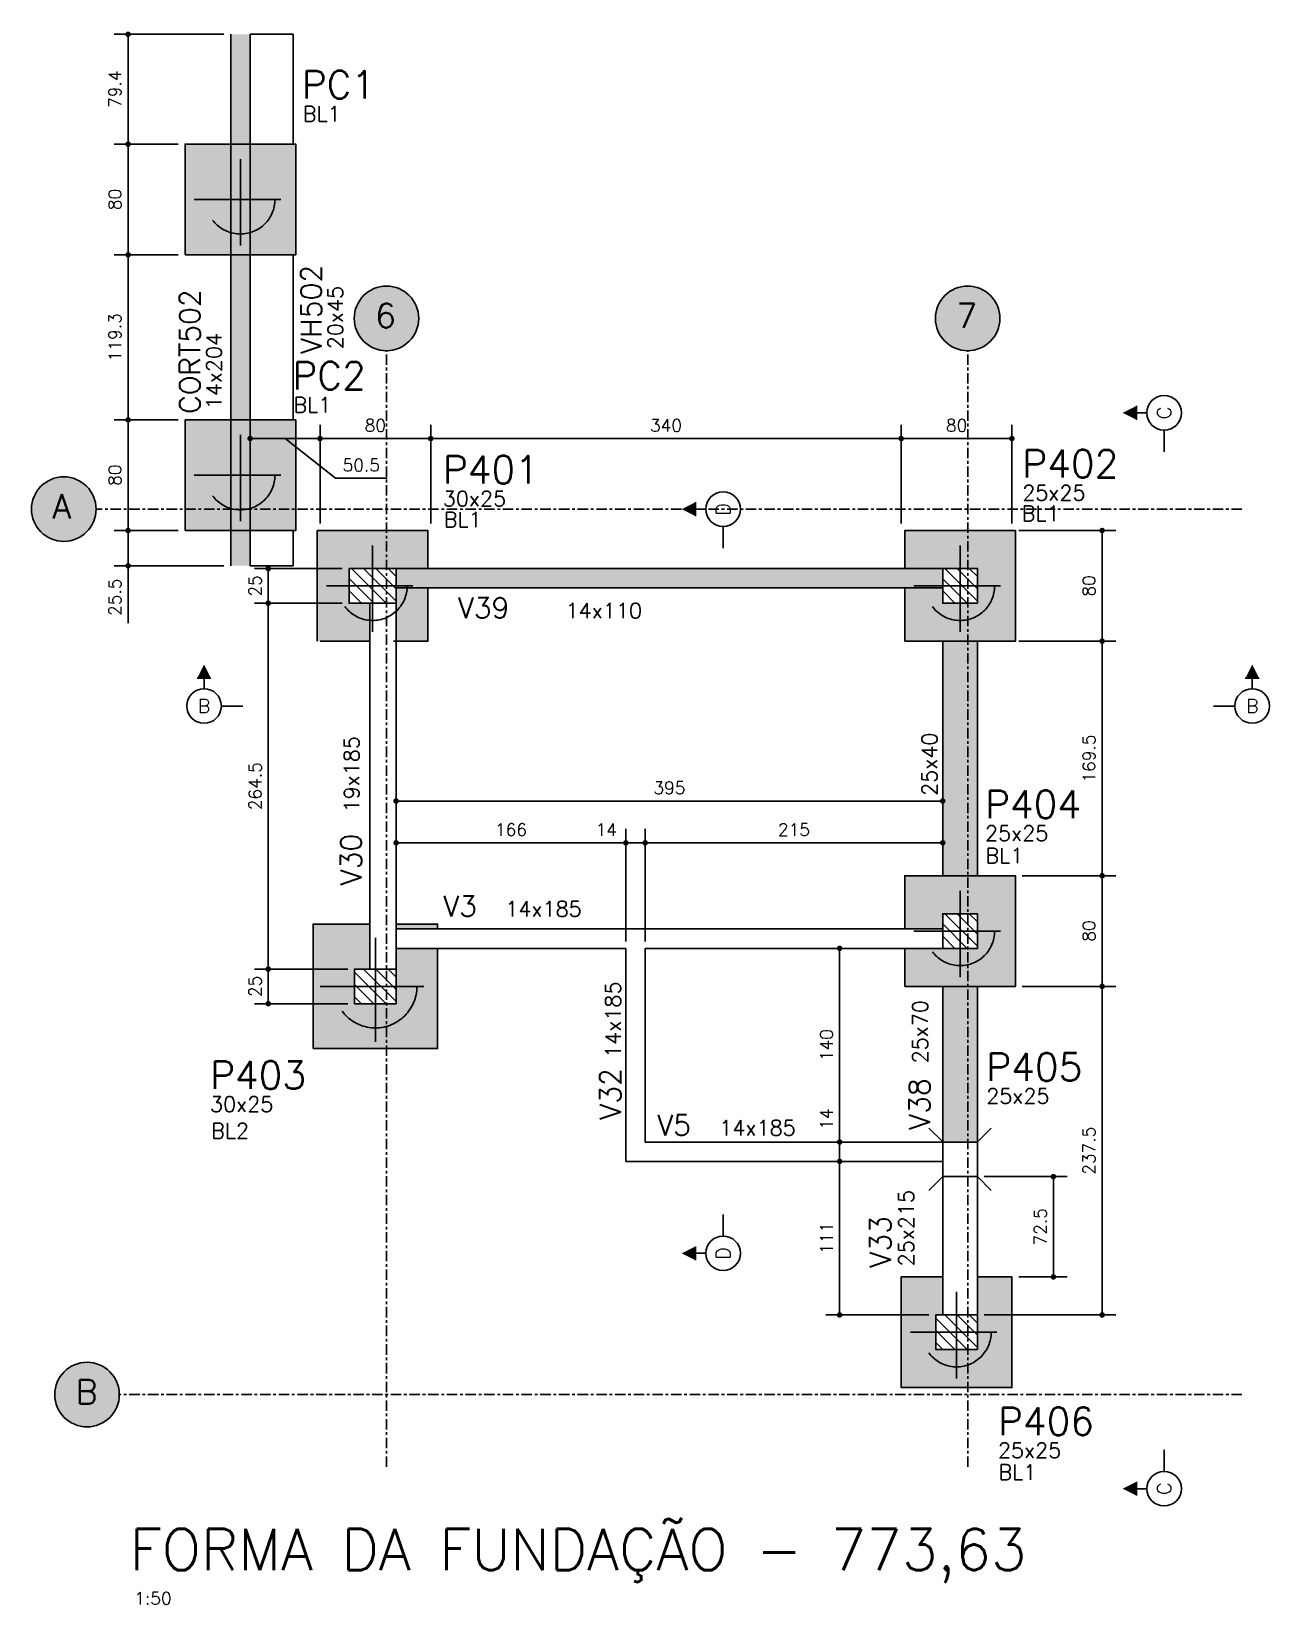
# Model space of a CAD drawing. Extents: x -39962 to 11287, y 23324 to 41277.
# Drawn here: x 10392 to 11287, y 24288 to 25425 of the extents above; entities that cross this region are included whole.
import ezdxf
from ezdxf.enums import TextEntityAlignment as Align

# ---------------------------------------------------------------- set-up
doc = ezdxf.new("R2010")
doc.units = 0
doc.header["$LTSCALE"] = 25
doc.header["$MEASUREMENT"] = 0
doc.linetypes.add('AXES', pattern=[0.54, 0.3, -0.08, 0.08, -0.08])
doc.linetypes.add('ESTILO_TQS_0002', pattern=[0.4, 0.1, -0.3])
doc.layers.get('0').update_dxf_attribs({"linetype": 'CONTINUOUS'})
doc.layers.get('Defpoints').update_dxf_attribs({"linetype": 'CONTINUOUS'})
for name, color, linetype in [('228', 2, 'CONTINUOUS'), ('BLOCO', 3, 'CONTINUOUS'), ('COTA', 1, 'CONTINUOUS'), ('EIXOS', 1, 'AXES'), ('ESTACA', 1, 'ESTILO_TQS_0002'), ('H2', 252, 'CONTINUOUS'), ('H3', 253, 'CONTINUOUS'), ('H4', 254, 'CONTINUOUS'), ('H5', 1, 'CONTINUOUS'), ('IND-EIXOS', 2, 'CONTINUOUS'), ('Linha_media', 4, 'CONTINUOUS'), ('ORELHA', 1, 'CONTINUOUS'), ('P-D', 2, 'CONTINUOUS'), ('P-N', 5, 'CONTINUOUS'), ('PENA_3', 3, 'CONTINUOUS'), ('PENA_5', 5, 'CONTINUOUS'), ('PIL-N', 4, 'CONTINUOUS'), ('T1', 2, 'CONTINUOUS'), ('T4', 6, 'CONTINUOUS'), ('TEXT-EIXOS', 3, 'CONTINUOUS'), ('VIG-D', 2, 'CONTINUOUS'), ('VIG-N', 4, 'CONTINUOUS'), ('VIGA', 3, 'CONTINUOUS')]:
    doc.layers.add(name, color=color, linetype=linetype)
doc.styles.add('COTA', font='romans.shx')
doc.styles.add('ROMANS', font='ROMANS')
doc.styles.get("Standard").update_dxf_attribs({"font": 'ROMANS.SHX'})
doc.styles.add('Texto1', font='romans.shx', dxfattribs={"height": 9})
doc.styles.add('Texto4', font='romans.shx', dxfattribs={"height": 30})
doc.dimstyles.new('forma', dxfattribs={"dimscale": 5, "dimtxt": 1.8, "dimasz": 0.8, "dimexe": 2, "dimexo": 1, "dimgap": 1, "dimtad": 1, "dimdec": 1, "dimzin": 9, "dimdsep": 46, "dimtxsty": 'COTA', "dimblk1": 'DOT', "dimblk2": 'DOT', "dimsah": 1, "dimcen": 0, "dimdle": 1, "dimclrd": 256, "dimclre": 256, "dimclrt": 2, "dimadec": 0, "dimazin": 0, "dimtfac": 1, "dimtdec": 0, "dimtmove": 0, "dimatfit": 3, "dimfxl": 1, "dimtolj": 1, "dimtzin": 0, "dimarcsym": 0})

msp = doc.modelspace()

# ---------------------------------------------------------------- texts
at = {"layer": 'P-D', "linetype": 'Continuous'}
for s, p in [('BL1', (10588.13, 25359.76)), ('BL1', (10581.33, 25149.42)), ('25x25', (11107.96, 25085.88)), ('30x25', (10689.26, 25081.61)), ('BL1', (10689.91, 25066.49)), ('BL1', (11107.63, 25070.97)), ('25x25', (11081.07, 24839.78)), ('BL1', (11081.39, 24823.6)), ('30x25', (10521.03, 24643.93)), ('25x25', (11081.94, 24649.84)), ('BL2', (10521.89, 24624.71)), ('25x25', (11090.41, 24393.77)), ('BL1', (11090.73, 24377.96))]:
    msp.add_text(s, height=11, dxfattribs=at).set_placement(p)
at = {"layer": 'PIL-N', "linetype": 'Continuous'}
for s, p in [('PC1', (10587.27, 25376.44)), ('PC2', (10580.47, 25166.11)), ('P401', (10689.26, 25098.11)), ('P402', (11107.96, 25102.38)), ('P404', (11081.07, 24856.28)), ('P405', (11081.94, 24666.34)), ('P403', (10521.03, 24660.43)), ('P406', (11090.41, 24410.27))]:
    msp.add_text(s, height=20, dxfattribs=at).set_placement(p)
at = {"layer": 'T1', "style": 'Texto1'}
msp.add_text('1:50', height=9, dxfattribs=at).set_placement((10466.27, 24287.79))
at = {"layer": 'T4', "style": 'Texto4'}
msp.add_text('FORMA DA FUNDAÇÃO - 773,63', height=30, dxfattribs=at).set_placement((10463.04, 24312.58))
at = {"layer": 'TEXT-EIXOS'}
for s, p in [('6', (10640.35, 25210.68)), ('7', (11060.35, 25210.68)), ('A', (10407.17, 25072.83)), ('B', (10423.99, 24432.8))]:
    msp.add_text(s, height=17.5, dxfattribs=at).set_placement(p)
at = {"layer": 'VIG-D', "linetype": 'Continuous'}
for s, p in [('20x45', (10617.05, 25195.16)), ('14x204', (10529.36, 25151.73)), ('19x185', (10628.87, 24860.32)), ('25x40', (11046.43, 24872.33)), ('14x185', (10817.77, 24682.94)), ('25x70', (11039.67, 24678.94)), ('25x215', (11029.61, 24532.26))]:
    msp.add_text(s, height=11, rotation=90, dxfattribs=at).set_placement(p)
for s, p in [('14x110', (10777.99, 25000.69)), ('14x185', (10734.47, 24785.13)), ('14x185', (10889.11, 24626.84))]:
    msp.add_text(s, height=11, dxfattribs=at).set_placement(p)
at = {"layer": 'VIG-N', "linetype": 'Continuous'}
for s, p in [('VH502', (10601.63, 25191.86)), ('CORT502', (10513.94, 25148.43)), ('V30', (10630.41, 24807.69)), ('V32', (10817.77, 24638.19)), ('V38', (11041.19, 24630.89)), ('V33', (11012.91, 24531.34))]:
    msp.add_text(s, height=15, rotation=90, dxfattribs=at).set_placement(p)
for s, p in [('V39', (10700.06, 25000.69)), ('V3', (10689.47, 24785.13)), ('V5', (10844.11, 24626.84))]:
    msp.add_text(s, height=15, dxfattribs=at).set_placement(p)

# ---------------------------------------------------------------- blocks, each defined once
blk = doc.blocks.new('_EST50')
at = {"layer": 'ESTACA', "linetype": 'ESTILO_TQS_0002'}
for p, q in [((0, -1.333), (0, 1.333)), ((-1.333, 0), (1.333, 0))]:
    blk.add_line(p, q, dxfattribs=at)
blk.add_circle((0, 0), 1, dxfattribs=at)
blk = doc.blocks.new('_Dot')
at = {"color": 0, "linetype": 'ByBlock', "lineweight": -2}
blk.add_line((-0.5, 0), (-1, 0), dxfattribs=at)
at = {"color": 0, "linetype": 'ByBlock', "const_width": 0.5}
blk.add_lwpolyline([(-0.25, 0, 1), (0.25, 0, 1)], format="xyb", close=True, dxfattribs=at)
blk = doc.blocks.new('*D210')
at = {"layer": 'COTA', "lineweight": -2, "transparency": 16777216}
for p, q in [((11108, 24734.6), (11175.7, 24734.6)), ((11165.7, 24501.1), (11165.7, 24730.6)), ((11080.5, 24497.1), (11175.7, 24497.1))]:
    blk.add_line(p, q, dxfattribs=at)
at = {"layer": 'Defpoints', "color": 0, "transparency": 16777216}
for p in [(11103, 24734.6), (11165.7, 24734.6), (11075.5, 24497.1)]:
    blk.add_point(p, dxfattribs=at)
at = {"layer": 'COTA', "lineweight": -2, "transparency": 16777216, "xscale": 4, "yscale": 4, "zscale": 4}
for p, rotation in [((11165.7, 24734.6), 90), ((11165.7, 24497.1), 270)]:
    blk.add_blockref('_Dot', p, dxfattribs=dict(at, rotation=rotation))
at = {"layer": 'COTA', "color": 2, "transparency": 16777216, "insert": (11156.2, 24615.8), "char_height": 9, "attachment_point": 5, "rotation": 90, "style": 'COTA'}
blk.add_mtext('\\A1;237.5 ', dxfattribs=at)
blk = doc.blocks.new('*D211')
at = {"layer": 'COTA', "lineweight": -2, "transparency": 16777216}
for p, q in [((11108, 24814.6), (11175.7, 24814.6)), ((11165.7, 24738.6), (11165.7, 24810.6)), ((11108, 24734.6), (11175.7, 24734.6))]:
    blk.add_line(p, q, dxfattribs=at)
at = {"layer": 'Defpoints', "color": 0, "transparency": 16777216}
for p in [(11103, 24814.6), (11165.7, 24814.6), (11103, 24734.6)]:
    blk.add_point(p, dxfattribs=at)
at = {"layer": 'COTA', "lineweight": -2, "transparency": 16777216, "xscale": 4, "yscale": 4, "zscale": 4}
for p, rotation in [((11165.7, 24814.6), 90), ((11165.7, 24734.6), 270)]:
    blk.add_blockref('_Dot', p, dxfattribs=dict(at, rotation=rotation))
at = {"layer": 'COTA', "color": 2, "transparency": 16777216, "insert": (11156.2, 24774.6), "char_height": 9, "attachment_point": 5, "rotation": 90, "style": 'COTA'}
blk.add_mtext('\\A1;80 ', dxfattribs=at)
blk = doc.blocks.new('*D212')
at = {"layer": 'COTA', "lineweight": -2, "transparency": 16777216}
for p, q in [((11105.5, 24984.1), (11175.7, 24984.1)), ((11165.7, 24818.6), (11165.7, 24980.1)), ((11108, 24814.6), (11175.7, 24814.6))]:
    blk.add_line(p, q, dxfattribs=at)
at = {"layer": 'Defpoints', "color": 0, "transparency": 16777216}
for p in [(11100.5, 24984.1), (11165.7, 24984.1), (11103, 24814.6)]:
    blk.add_point(p, dxfattribs=at)
at = {"layer": 'COTA', "lineweight": -2, "transparency": 16777216, "xscale": 4, "yscale": 4, "zscale": 4}
for p, rotation in [((11165.7, 24984.1), 90), ((11165.7, 24814.6), 270)]:
    blk.add_blockref('_Dot', p, dxfattribs=dict(at, rotation=rotation))
at = {"layer": 'COTA', "color": 2, "transparency": 16777216, "insert": (11156.2, 24899.3), "char_height": 9, "attachment_point": 5, "rotation": 90, "style": 'COTA'}
blk.add_mtext('\\A1;169.5 ', dxfattribs=at)
blk = doc.blocks.new('*D213')
at = {"layer": 'COTA', "lineweight": -2, "transparency": 16777216}
for p, q in [((11105.5, 25064.1), (11175.7, 25064.1)), ((11165.7, 24988.1), (11165.7, 25060.1)), ((11105.5, 24984.1), (11175.7, 24984.1))]:
    blk.add_line(p, q, dxfattribs=at)
at = {"layer": 'Defpoints', "color": 0, "transparency": 16777216}
for p in [(11100.5, 25064.1), (11165.7, 25064.1), (11100.5, 24984.1)]:
    blk.add_point(p, dxfattribs=at)
at = {"layer": 'COTA', "lineweight": -2, "transparency": 16777216, "xscale": 4, "yscale": 4, "zscale": 4}
for p, rotation in [((11165.7, 25064.1), 90), ((11165.7, 24984.1), 270)]:
    blk.add_blockref('_Dot', p, dxfattribs=dict(at, rotation=rotation))
at = {"layer": 'COTA', "color": 2, "transparency": 16777216, "insert": (11156.2, 25024.1), "char_height": 9, "attachment_point": 5, "rotation": 90, "style": 'COTA'}
blk.add_mtext('\\A1;80 ', dxfattribs=at)
blk = doc.blocks.new('*D214')
at = {"layer": 'COTA', "lineweight": -2, "transparency": 16777216}
for p, q in [((11020.5, 25069.1), (11020.5, 25140.6)), ((11100.5, 25069.1), (11100.5, 25140.6)), ((11096.5, 25130.6), (11024.5, 25130.6))]:
    blk.add_line(p, q, dxfattribs=at)
at = {"layer": 'Defpoints', "color": 0, "transparency": 16777216}
for p in [(11020.5, 25130.6), (11020.5, 25064.1), (11100.5, 25064.1)]:
    blk.add_point(p, dxfattribs=at)
at = {"layer": 'COTA', "lineweight": -2, "transparency": 16777216, "xscale": 4, "yscale": 4, "zscale": 4, "rotation": 180}
blk.add_blockref('_Dot', (11020.5, 25130.6), dxfattribs=at)
at = {"layer": 'COTA', "lineweight": -2, "transparency": 16777216, "xscale": 4, "yscale": 4, "zscale": 4}
blk.add_blockref('_Dot', (11100.5, 25130.6), dxfattribs=at)
at = {"layer": 'COTA', "color": 2, "transparency": 16777216, "insert": (11060.5, 25140.1), "char_height": 9, "attachment_point": 5, "style": 'COTA'}
blk.add_mtext('\\A1;80 ', dxfattribs=at)
blk = doc.blocks.new('_EST60')
at = {"layer": 'ESTACA', "linetype": 'ESTILO_TQS_0002'}
for p, q in [((0, -1.333), (0, 1.333)), ((-1.333, 0), (1.333, 0))]:
    blk.add_line(p, q, dxfattribs=at)
blk.add_circle((0, 0), 1, dxfattribs=at)
blk = doc.blocks.new('seção_esq')
at = {"layer": 'Linha_media'}
for p, q in [((1, 4), (-1, 4)), ((0, 2.5), (0, 4)), ((5.62, 0), (2.5, 0))]:
    blk.add_line(p, q, dxfattribs=at)
blk.add_circle((0, 0), 2.5, dxfattribs=at)
blk.add_solid([(1, 4), (0, 6), (-1, 4)], dxfattribs=at)
blk = doc.blocks.new('seção_dir')
at = {"layer": 'Linha_media'}
for p, q in [((-1, 4), (1, 4)), ((0, 2.5), (0, 4)), ((-5.62, 0), (-2.5, 0))]:
    blk.add_line(p, q, dxfattribs=at)
blk.add_circle((0, 0), 2.5, dxfattribs=at)
blk.add_solid([(-1, 4), (0, 6), (1, 4)], dxfattribs=at)
blk = doc.blocks.new('atrib_seção')
at = {"layer": 'Linha_media', "style": 'ROMANS'}
blk.add_attdef('X', text='', height=2, dxfattribs=at).set_placement((0, 0), align=Align.MIDDLE)
blk = doc.blocks.new('*D26')
at = {"layer": 'COTA', "lineweight": -2, "transparency": 16777216}
for p, q in [((10680.5, 25069.1), (10680.5, 25140.6)), ((11020.5, 25069.1), (11020.5, 25140.6)), ((11016.5, 25130.6), (10684.5, 25130.6))]:
    blk.add_line(p, q, dxfattribs=at)
at = {"layer": 'Defpoints', "color": 0, "transparency": 16777216}
for p in [(10680.5, 25130.6), (10680.5, 25064.1), (11020.5, 25064.1)]:
    blk.add_point(p, dxfattribs=at)
at = {"layer": 'COTA', "lineweight": -2, "transparency": 16777216, "xscale": 4, "yscale": 4, "zscale": 4, "rotation": 180}
blk.add_blockref('_Dot', (10680.5, 25130.6), dxfattribs=at)
at = {"layer": 'COTA', "lineweight": -2, "transparency": 16777216, "xscale": 4, "yscale": 4, "zscale": 4}
blk.add_blockref('_Dot', (11020.5, 25130.6), dxfattribs=at)
at = {"layer": 'COTA', "color": 2, "transparency": 16777216, "insert": (10850.5, 25140.1), "char_height": 9, "attachment_point": 5, "style": 'COTA'}
blk.add_mtext('\\A1;340 ', dxfattribs=at)
blk = doc.blocks.new('*D27')
at = {"layer": 'COTA', "lineweight": -2, "transparency": 16777216}
for p, q in [((10600.5, 25069.1), (10600.5, 25140.6)), ((10680.5, 25069.1), (10680.5, 25140.6)), ((10676.5, 25130.6), (10604.5, 25130.6))]:
    blk.add_line(p, q, dxfattribs=at)
at = {"layer": 'Defpoints', "color": 0, "transparency": 16777216}
for p in [(10600.5, 25130.6), (10600.5, 25064.1), (10680.5, 25064.1)]:
    blk.add_point(p, dxfattribs=at)
at = {"layer": 'COTA', "lineweight": -2, "transparency": 16777216, "xscale": 4, "yscale": 4, "zscale": 4, "rotation": 180}
blk.add_blockref('_Dot', (10600.5, 25130.6), dxfattribs=at)
at = {"layer": 'COTA', "lineweight": -2, "transparency": 16777216, "xscale": 4, "yscale": 4, "zscale": 4}
blk.add_blockref('_Dot', (10680.5, 25130.6), dxfattribs=at)
at = {"layer": 'COTA', "color": 2, "transparency": 16777216, "insert": (10640.5, 25140.1), "char_height": 9, "attachment_point": 5, "style": 'COTA'}
blk.add_mtext('\\A1;80 ', dxfattribs=at)
blk = doc.blocks.new('*D28')
at = {"layer": 'COTA', "lineweight": -2, "transparency": 16777216}
for p, q in [((11080.5, 24597.1), (11140.5, 24597.1)), ((11130.5, 24528.6), (11130.5, 24593.1)), ((11105.5, 24524.6), (11140.5, 24524.6))]:
    blk.add_line(p, q, dxfattribs=at)
at = {"layer": 'Defpoints', "color": 0, "transparency": 16777216}
for p in [(11075.5, 24597.1), (11130.5, 24597.1), (11100.5, 24524.6)]:
    blk.add_point(p, dxfattribs=at)
at = {"layer": 'COTA', "lineweight": -2, "transparency": 16777216, "xscale": 4, "yscale": 4, "zscale": 4}
for p, rotation in [((11130.5, 24597.1), 90), ((11130.5, 24524.6), 270)]:
    blk.add_blockref('_Dot', p, dxfattribs=dict(at, rotation=rotation))
at = {"layer": 'COTA', "color": 2, "transparency": 16777216, "insert": (11121, 24560.8), "char_height": 9, "attachment_point": 5, "rotation": 90, "style": 'COTA'}
blk.add_mtext('\\A1;72.5 ', dxfattribs=at)
blk = doc.blocks.new('*D29')
at = {"layer": 'COTA', "lineweight": -2, "transparency": 16777216}
for p, q in [((10616.5, 25011.6), (10553.1, 25011.6)), ((10563.1, 25007.6), (10563.1, 24751.1)), ((10620.5, 24747.1), (10553.1, 24747.1))]:
    blk.add_line(p, q, dxfattribs=at)
at = {"layer": 'Defpoints', "color": 0, "transparency": 16777216}
for p in [(10621.5, 25011.6), (10563.1, 24747.1), (10625.5, 24747.1)]:
    blk.add_point(p, dxfattribs=at)
at = {"layer": 'COTA', "lineweight": -2, "transparency": 16777216, "xscale": 4, "yscale": 4, "zscale": 4}
for p, rotation in [((10563.1, 25011.6), 90), ((10563.1, 24747.1), 270)]:
    blk.add_blockref('_Dot', p, dxfattribs=dict(at, rotation=rotation))
at = {"layer": 'COTA', "color": 2, "transparency": 16777216, "insert": (10553.6, 24879.3), "char_height": 9, "attachment_point": 5, "rotation": 90, "style": 'COTA'}
blk.add_mtext('\\A1;264.5 ', dxfattribs=at)
blk = doc.blocks.new('*D30')
at = {"layer": 'COTA', "lineweight": -2, "transparency": 16777216}
for p, q in [((10620.5, 24747.1), (10553.1, 24747.1)), ((10563.1, 24743.1), (10563.1, 24726.1)), ((10620.5, 24722.1), (10553.1, 24722.1))]:
    blk.add_line(p, q, dxfattribs=at)
at = {"layer": 'Defpoints', "color": 0, "transparency": 16777216}
for p in [(10625.5, 24747.1), (10563.1, 24722.1), (10625.5, 24722.1)]:
    blk.add_point(p, dxfattribs=at)
at = {"layer": 'COTA', "lineweight": -2, "transparency": 16777216, "xscale": 4, "yscale": 4, "zscale": 4}
for p, rotation in [((10563.1, 24747.1), 90), ((10563.1, 24722.1), 270)]:
    blk.add_blockref('_Dot', p, dxfattribs=dict(at, rotation=rotation))
at = {"layer": 'COTA', "color": 2, "transparency": 16777216, "insert": (10553.6, 24734.6), "char_height": 9, "attachment_point": 5, "rotation": 90, "style": 'COTA'}
blk.add_mtext('\\A1;25 ', dxfattribs=at)
blk = doc.blocks.new('*D31')
at = {"layer": 'COTA', "lineweight": -2, "transparency": 16777216}
for p, q in [((10655.5, 24802.5), (10655.5, 24848.4)), ((10821.5, 24767.1), (10821.5, 24848.4)), ((10659.5, 24838.4), (10817.5, 24838.4))]:
    blk.add_line(p, q, dxfattribs=at)
at = {"layer": 'Defpoints', "color": 0, "transparency": 16777216}
for p in [(10821.5, 24838.4), (10655.5, 24797.5), (10821.5, 24762.1)]:
    blk.add_point(p, dxfattribs=at)
at = {"layer": 'COTA', "lineweight": -2, "transparency": 16777216, "xscale": 4, "yscale": 4, "zscale": 4, "rotation": 180}
blk.add_blockref('_Dot', (10655.5, 24838.4), dxfattribs=at)
at = {"layer": 'COTA', "lineweight": -2, "transparency": 16777216, "xscale": 4, "yscale": 4, "zscale": 4}
blk.add_blockref('_Dot', (10821.5, 24838.4), dxfattribs=at)
at = {"layer": 'COTA', "color": 2, "transparency": 16777216, "insert": (10738.5, 24847.9), "char_height": 9, "attachment_point": 5, "style": 'COTA'}
blk.add_mtext('\\A1;166 ', dxfattribs=at)
blk = doc.blocks.new('*D32')
at = {"layer": 'COTA', "lineweight": -2, "transparency": 16777216}
for p, q in [((10821.5, 24767.1), (10821.5, 24848.4)), ((10835.5, 24767.1), (10835.5, 24848.4)), ((10817.5, 24838.4), (10813.5, 24838.4)), ((10821.5, 24838.4), (10835.5, 24838.4)), ((10839.5, 24838.4), (10843.5, 24838.4))]:
    blk.add_line(p, q, dxfattribs=at)
at = {"layer": 'Defpoints', "color": 0, "transparency": 16777216}
for p in [(10835.5, 24838.4), (10821.5, 24762.1), (10835.5, 24762.1)]:
    blk.add_point(p, dxfattribs=at)
at = {"layer": 'COTA', "lineweight": -2, "transparency": 16777216, "xscale": 4, "yscale": 4, "zscale": 4}
blk.add_blockref('_Dot', (10821.5, 24838.4), dxfattribs=at)
at = {"layer": 'COTA', "lineweight": -2, "transparency": 16777216, "xscale": 4, "yscale": 4, "zscale": 4, "rotation": 180}
blk.add_blockref('_Dot', (10835.5, 24838.4), dxfattribs=at)
at = {"layer": 'COTA', "color": 2, "transparency": 16777216, "insert": (10807.4, 24847.9), "char_height": 9, "attachment_point": 5, "style": 'COTA'}
blk.add_mtext('\\A1;14 ', dxfattribs=at)
blk = doc.blocks.new('*D33')
at = {"layer": 'COTA', "lineweight": -2, "transparency": 16777216}
for p, q in [((10835.5, 24767.1), (10835.5, 24848.4)), ((11050.5, 24828.1), (11050.5, 24848.4)), ((10839.5, 24838.4), (11046.5, 24838.4))]:
    blk.add_line(p, q, dxfattribs=at)
at = {"layer": 'Defpoints', "color": 0, "transparency": 16777216}
for p in [(11050.5, 24838.4), (11050.5, 24823.1), (10835.5, 24762.1)]:
    blk.add_point(p, dxfattribs=at)
at = {"layer": 'COTA', "lineweight": -2, "transparency": 16777216, "xscale": 4, "yscale": 4, "zscale": 4, "rotation": 180}
blk.add_blockref('_Dot', (10835.5, 24838.4), dxfattribs=at)
at = {"layer": 'COTA', "lineweight": -2, "transparency": 16777216, "xscale": 4, "yscale": 4, "zscale": 4}
blk.add_blockref('_Dot', (11050.5, 24838.4), dxfattribs=at)
at = {"layer": 'COTA', "color": 2, "transparency": 16777216, "insert": (10943, 24847.9), "char_height": 9, "attachment_point": 5, "style": 'COTA'}
blk.add_mtext('\\A1;215 ', dxfattribs=at)
blk = doc.blocks.new('*D34')
at = {"layer": 'COTA', "lineweight": -2, "transparency": 16777216}
for p, q in [((10655.5, 24865.5), (10655.5, 24878.6)), ((11046.5, 24868.6), (10659.5, 24868.6)), ((11050.5, 24865.5), (11050.5, 24878.6))]:
    blk.add_line(p, q, dxfattribs=at)
at = {"layer": 'Defpoints', "color": 0, "transparency": 16777216}
for p in [(10655.5, 24868.6), (10655.5, 24860.5), (11050.5, 24860.5)]:
    blk.add_point(p, dxfattribs=at)
at = {"layer": 'COTA', "lineweight": -2, "transparency": 16777216, "xscale": 4, "yscale": 4, "zscale": 4, "rotation": 180}
blk.add_blockref('_Dot', (10655.5, 24868.6), dxfattribs=at)
at = {"layer": 'COTA', "lineweight": -2, "transparency": 16777216, "xscale": 4, "yscale": 4, "zscale": 4}
blk.add_blockref('_Dot', (11050.5, 24868.6), dxfattribs=at)
at = {"layer": 'COTA', "color": 2, "transparency": 16777216, "insert": (10853, 24878.1), "char_height": 9, "attachment_point": 5, "style": 'COTA'}
blk.add_mtext('\\A1;395 ', dxfattribs=at)
blk = doc.blocks.new('*D48')
at = {"layer": 'COTA', "lineweight": -2, "transparency": 16777216}
for p, q in [((10616.5, 25036.6), (10553.1, 25036.6)), ((10563.1, 25015.6), (10563.1, 25032.6)), ((10616.5, 25011.6), (10553.1, 25011.6))]:
    blk.add_line(p, q, dxfattribs=at)
at = {"layer": 'Defpoints', "color": 0, "transparency": 16777216}
for p in [(10563.1, 25036.6), (10621.5, 25036.6), (10621.5, 25011.6)]:
    blk.add_point(p, dxfattribs=at)
at = {"layer": 'COTA', "lineweight": -2, "transparency": 16777216, "xscale": 4, "yscale": 4, "zscale": 4}
for p, rotation in [((10563.1, 25036.6), 90), ((10563.1, 25011.6), 270)]:
    blk.add_blockref('_Dot', p, dxfattribs=dict(at, rotation=rotation))
at = {"layer": 'COTA', "color": 2, "transparency": 16777216, "insert": (10553.6, 25024.1), "char_height": 9, "attachment_point": 5, "rotation": 90, "style": 'COTA'}
blk.add_mtext('\\A1;25 ', dxfattribs=at)
blk = doc.blocks.new('*D49')
at = {"layer": 'COTA', "lineweight": -2, "transparency": 16777216}
for p, q in [((10972.3, 24762.1), (10966, 24762.1)), ((10976, 24626.1), (10976, 24758.1)), ((10972.3, 24622.1), (10966, 24622.1))]:
    blk.add_line(p, q, dxfattribs=at)
at = {"layer": 'Defpoints', "color": 0, "transparency": 16777216}
for p in [(10976, 24762.1), (10977.3, 24762.1), (10977.3, 24622.1)]:
    blk.add_point(p, dxfattribs=at)
at = {"layer": 'COTA', "lineweight": -2, "transparency": 16777216, "xscale": 4, "yscale": 4, "zscale": 4}
for p, rotation in [((10976, 24762.1), 90), ((10976, 24622.1), 270)]:
    blk.add_blockref('_Dot', p, dxfattribs=dict(at, rotation=rotation))
at = {"layer": 'COTA', "color": 2, "transparency": 16777216, "insert": (10966.5, 24692.1), "char_height": 9, "attachment_point": 5, "rotation": 90, "style": 'COTA'}
blk.add_mtext('\\A1;140 ', dxfattribs=at)
blk = doc.blocks.new('*D50')
at = {"layer": 'COTA', "lineweight": -2, "transparency": 16777216}
for p, q in [((10976, 24626.1), (10976, 24630.1)), ((10972.3, 24622.1), (10966, 24622.1)), ((10976, 24622.1), (10976, 24608.1)), ((10979.4, 24608.1), (10966, 24608.1)), ((10976, 24604.1), (10976, 24600.1))]:
    blk.add_line(p, q, dxfattribs=at)
at = {"layer": 'Defpoints', "color": 0, "transparency": 16777216}
for p in [(10977.3, 24622.1), (10976, 24608.1), (10984.4, 24608.1)]:
    blk.add_point(p, dxfattribs=at)
at = {"layer": 'COTA', "lineweight": -2, "transparency": 16777216, "xscale": 4, "yscale": 4, "zscale": 4}
for p, rotation in [((10976, 24622.1), 270), ((10976, 24608.1), 90)]:
    blk.add_blockref('_Dot', p, dxfattribs=dict(at, rotation=rotation))
at = {"layer": 'COTA', "color": 2, "transparency": 16777216, "insert": (10966.5, 24638.7), "char_height": 9, "attachment_point": 5, "rotation": 90, "style": 'COTA'}
blk.add_mtext('\\A1;14 ', dxfattribs=at)
blk = doc.blocks.new('*D51')
at = {"layer": 'COTA', "lineweight": -2, "transparency": 16777216}
for p, q in [((10979.4, 24608.1), (10966, 24608.1)), ((10976, 24604.1), (10976, 24501.1)), ((11040.5, 24497.1), (10966, 24497.1))]:
    blk.add_line(p, q, dxfattribs=at)
at = {"layer": 'Defpoints', "color": 0, "transparency": 16777216}
for p in [(10984.4, 24608.1), (10976, 24497.1), (11045.5, 24497.1)]:
    blk.add_point(p, dxfattribs=at)
at = {"layer": 'COTA', "lineweight": -2, "transparency": 16777216, "xscale": 4, "yscale": 4, "zscale": 4}
for p, rotation in [((10976, 24608.1), 90), ((10976, 24497.1), 270)]:
    blk.add_blockref('_Dot', p, dxfattribs=dict(at, rotation=rotation))
at = {"layer": 'COTA', "color": 2, "transparency": 16777216, "insert": (10966.5, 24552.6), "char_height": 9, "attachment_point": 5, "rotation": 90, "style": 'COTA'}
blk.add_mtext('\\A1;111 ', dxfattribs=at)
blk = doc.blocks.new('*D300')
at = {"layer": 'COTA', "lineweight": -2, "transparency": 16777216}
for p, q in [((10550, 25128.9), (10550, 25140.6)), ((10600.5, 25069.1), (10600.5, 25140.6)), ((10596.5, 25130.6), (10554, 25130.6)), ((10575.3, 25130.6), (10611.6, 25101.9)), ((10611.6, 25101.9), (10649, 25101.9))]:
    blk.add_line(p, q, dxfattribs=at)
at = {"layer": 'Defpoints', "color": 0, "transparency": 16777216}
for p in [(10550, 25130.6), (10550, 25123.9), (10600.5, 25064.1)]:
    blk.add_point(p, dxfattribs=at)
at = {"layer": 'COTA', "lineweight": -2, "transparency": 16777216, "xscale": 4, "yscale": 4, "zscale": 4, "rotation": 180}
blk.add_blockref('_Dot', (10550, 25130.6), dxfattribs=at)
at = {"layer": 'COTA', "lineweight": -2, "transparency": 16777216, "xscale": 4, "yscale": 4, "zscale": 4}
blk.add_blockref('_Dot', (10600.5, 25130.6), dxfattribs=at)
at = {"layer": 'COTA', "color": 2, "transparency": 16777216, "insert": (10630.3, 25111.4), "char_height": 9, "attachment_point": 5, "style": 'COTA'}
blk.add_mtext('\\A1;50.5 ', dxfattribs=at)
blk = doc.blocks.new('*D301')
at = {"layer": 'COTA', "lineweight": -2, "transparency": 16777216}
for p, q in [((10497.9, 25064.1), (10451.8, 25064.1)), ((10461.8, 25060.1), (10461.8, 25042.6)), ((10531, 25038.6), (10451.8, 25038.6)), ((10461.8, 25038.6), (10461.8, 24997.2))]:
    blk.add_line(p, q, dxfattribs=at)
at = {"layer": 'Defpoints', "color": 0, "transparency": 16777216}
for p in [(10461.8, 25064.1), (10502.9, 25064.1), (10536, 25038.6)]:
    blk.add_point(p, dxfattribs=at)
at = {"layer": 'COTA', "lineweight": -2, "transparency": 16777216, "xscale": 4, "yscale": 4, "zscale": 4}
for p, rotation in [((10461.8, 25064.1), 90), ((10461.8, 25038.6), 270)]:
    blk.add_blockref('_Dot', p, dxfattribs=dict(at, rotation=rotation))
at = {"layer": 'COTA', "color": 2, "transparency": 16777216, "insert": (10452.3, 25015.9), "char_height": 9, "attachment_point": 5, "rotation": 90, "style": 'COTA'}
blk.add_mtext('\\A1;25.5 ', dxfattribs=at)
blk = doc.blocks.new('*D302')
at = {"layer": 'COTA', "lineweight": -2, "transparency": 16777216}
for p, q in [((10497.9, 25144.1), (10451.8, 25144.1)), ((10461.8, 25068.1), (10461.8, 25140.1)), ((10497.9, 25064.1), (10451.8, 25064.1))]:
    blk.add_line(p, q, dxfattribs=at)
at = {"layer": 'Defpoints', "color": 0, "transparency": 16777216}
for p in [(10461.8, 25144.1), (10502.9, 25144.1), (10502.9, 25064.1)]:
    blk.add_point(p, dxfattribs=at)
at = {"layer": 'COTA', "lineweight": -2, "transparency": 16777216, "xscale": 4, "yscale": 4, "zscale": 4}
for p, rotation in [((10461.8, 25144.1), 90), ((10461.8, 25064.1), 270)]:
    blk.add_blockref('_Dot', p, dxfattribs=dict(at, rotation=rotation))
at = {"layer": 'COTA', "color": 2, "transparency": 16777216, "insert": (10452.3, 25104.1), "char_height": 9, "attachment_point": 5, "rotation": 90, "style": 'COTA'}
blk.add_mtext('\\A1;80 ', dxfattribs=at)
blk = doc.blocks.new('*D303')
at = {"layer": 'COTA', "lineweight": -2, "transparency": 16777216}
for p, q in [((10497.9, 25263.4), (10451.8, 25263.4)), ((10461.8, 25148.1), (10461.8, 25259.4)), ((10497.9, 25144.1), (10451.8, 25144.1))]:
    blk.add_line(p, q, dxfattribs=at)
at = {"layer": 'Defpoints', "color": 0, "transparency": 16777216}
for p in [(10461.8, 25263.4), (10502.9, 25263.4), (10502.9, 25144.1)]:
    blk.add_point(p, dxfattribs=at)
at = {"layer": 'COTA', "lineweight": -2, "transparency": 16777216, "xscale": 4, "yscale": 4, "zscale": 4}
for p, rotation in [((10461.8, 25263.4), 90), ((10461.8, 25144.1), 270)]:
    blk.add_blockref('_Dot', p, dxfattribs=dict(at, rotation=rotation))
at = {"layer": 'COTA', "color": 2, "transparency": 16777216, "insert": (10452.3, 25203.8), "char_height": 9, "attachment_point": 5, "rotation": 90, "style": 'COTA'}
blk.add_mtext('\\A1;119.3 ', dxfattribs=at)
blk = doc.blocks.new('*D304')
at = {"layer": 'COTA', "lineweight": -2, "transparency": 16777216}
for p, q in [((10497.9, 25343.4), (10451.8, 25343.4)), ((10461.8, 25267.4), (10461.8, 25339.4)), ((10497.9, 25263.4), (10451.8, 25263.4))]:
    blk.add_line(p, q, dxfattribs=at)
at = {"layer": 'Defpoints', "color": 0, "transparency": 16777216}
for p in [(10461.8, 25343.4), (10502.9, 25343.4), (10502.9, 25263.4)]:
    blk.add_point(p, dxfattribs=at)
at = {"layer": 'COTA', "lineweight": -2, "transparency": 16777216, "xscale": 4, "yscale": 4, "zscale": 4}
for p, rotation in [((10461.8, 25343.4), 90), ((10461.8, 25263.4), 270)]:
    blk.add_blockref('_Dot', p, dxfattribs=dict(at, rotation=rotation))
at = {"layer": 'COTA', "color": 2, "transparency": 16777216, "insert": (10452.3, 25303.4), "char_height": 9, "attachment_point": 5, "rotation": 90, "style": 'COTA'}
blk.add_mtext('\\A1;80 ', dxfattribs=at)
blk = doc.blocks.new('*D305')
at = {"layer": 'COTA', "lineweight": -2, "transparency": 16777216}
for p, q in [((10531, 25422.8), (10451.8, 25422.8)), ((10461.8, 25347.4), (10461.8, 25418.8)), ((10497.9, 25343.4), (10451.8, 25343.4))]:
    blk.add_line(p, q, dxfattribs=at)
at = {"layer": 'Defpoints', "color": 0, "transparency": 16777216}
for p in [(10461.8, 25422.8), (10536, 25422.8), (10502.9, 25343.4)]:
    blk.add_point(p, dxfattribs=at)
at = {"layer": 'COTA', "lineweight": -2, "transparency": 16777216, "xscale": 4, "yscale": 4, "zscale": 4}
for p, rotation in [((10461.8, 25422.8), 90), ((10461.8, 25343.4), 270)]:
    blk.add_blockref('_Dot', p, dxfattribs=dict(at, rotation=rotation))
at = {"layer": 'COTA', "color": 2, "transparency": 16777216, "insert": (10452.3, 25383.1), "char_height": 9, "attachment_point": 5, "rotation": 90, "style": 'COTA'}
blk.add_mtext('\\A1;79.4 ', dxfattribs=at)

# ---------------------------------------------------------------- dimensions: what is measured, and where the dimension line sits
at = {"layer": 'COTA'}
for base, p1, p2, override, picture, middle in [((10461.83, 25422.84), (10502.95, 25343.43), (10536.05, 25422.84), {"dimpost": ' ', "dimtmove": 1}, '*D305', (10452.33, 25383.14)), ((10461.83, 25343.43), (10502.95, 25263.43), (10502.95, 25343.43), {"dimpost": ' ', "dimtmove": 1}, '*D304', (10452.33, 25303.43)), ((10461.83, 25263.43), (10502.95, 25144.09), (10502.95, 25263.43), {"dimpost": ' ', "dimtmove": 1}, '*D303', (10452.33, 25203.76)), ((10461.83, 25144.09), (10502.95, 25064.09), (10502.95, 25144.09), {"dimpost": ' ', "dimtmove": 1}, '*D302', (10452.33, 25104.09)), ((11165.73, 25064.09), (11100.52, 24984.09), (11100.52, 25064.09), {"dimpost": ' ', "dimtmove": 1}, '*D213', (11156.23, 25024.09)), ((10563.06, 25036.59), (10621.52, 25011.59), (10621.52, 25036.59), {"dimpost": ' ', "dimtmove": 1}, '*D48', (10553.56, 25024.09)), ((10563.06, 24747.09), (10621.52, 25011.59), (10625.52, 24747.09), {"dimpost": ' '}, '*D29', (10553.56, 24879.34)), ((11165.73, 24984.09), (11103.02, 24814.59), (11100.52, 24984.09), {"dimpost": ' ', "dimtmove": 1}, '*D212', (11156.23, 24899.34)), ((11165.73, 24814.59), (11103.02, 24734.59), (11103.02, 24814.59), {"dimpost": ' ', "dimtmove": 1}, '*D211', (11156.23, 24774.59)), ((10976.01, 24762.09), (10977.29, 24622.09), (10977.29, 24762.09), {"dimpost": ' '}, '*D49', (10966.51, 24692.09)), ((10563.06, 24722.09), (10625.52, 24747.09), (10625.52, 24722.09), {"dimpost": ' ', "dimtmove": 1}, '*D30', (10553.56, 24734.59)), ((11165.73, 24734.59), (11075.52, 24497.09), (11103.02, 24734.59), {"dimpost": ' ', "dimtmove": 1}, '*D210', (11156.23, 24615.84)), ((10976.01, 24497.09), (10984.35, 24608.09), (11045.52, 24497.09), {"dimpost": ' ', "dimtmove": 1}, '*D51', (10966.51, 24552.59)), ((11130.51, 24597.09), (11100.52, 24524.59), (11075.52, 24597.09), {"dimpost": ' '}, '*D28', (11121.01, 24560.84))]:
    dim = msp.add_linear_dim(base=base, p1=p1, p2=p2, angle=90, dimstyle='forma', override=override, dxfattribs=at)
    dim.commit()
    dim.dimension.update_dxf_attribs({"geometry": picture, "text_midpoint": middle})
for base, p1, p2, picture, middle in [((10550.05, 25130.64), (10600.52, 25064.09), (10550.05, 25123.85), '*D300', (10616.56, 25101.93)), ((10835.52, 24838.44), (10821.52, 24762.09), (10835.52, 24762.09), '*D32', (10807.4, 24838.44))]:
    dim = msp.add_linear_dim(base=base, p1=p1, p2=p2, dimstyle='forma', override={"dimpost": ' ', "dimtmove": 1}, dxfattribs=at)
    dim.commit()
    dim.dimension.update_dxf_attribs({"geometry": picture, "text_midpoint": middle, "dimtype": 128})
for base, p1, p2, override, picture, middle in [((10600.52, 25130.64), (10680.52, 25064.09), (10600.52, 25064.09), {"dimpost": ' ', "dimtmove": 1}, '*D27', (10640.52, 25140.14)), ((10680.52, 25130.64), (11020.52, 25064.09), (10680.52, 25064.09), {"dimpost": ' ', "dimtmove": 1}, '*D26', (10850.52, 25140.14)), ((11020.52, 25130.64), (11100.52, 25064.09), (11020.52, 25064.09), {"dimpost": ' '}, '*D214', (11060.52, 25140.14)), ((10655.52, 24868.64), (11050.52, 24860.51), (10655.52, 24860.51), {"dimpost": ' '}, '*D34', (10853.02, 24878.14)), ((10821.52, 24838.44), (10655.52, 24797.48), (10821.52, 24762.09), {"dimpost": ' '}, '*D31', (10738.52, 24847.94)), ((11050.52, 24838.44), (10835.52, 24762.09), (11050.52, 24823.13), {"dimpost": ' ', "dimtmove": 1}, '*D33', (10943.02, 24847.94))]:
    dim = msp.add_linear_dim(base=base, p1=p1, p2=p2, dimstyle='forma', override=override, dxfattribs=at)
    dim.commit()
    dim.dimension.update_dxf_attribs({"geometry": picture, "text_midpoint": middle})
for base, p1, p2, override, picture, middle in [((10461.83, 25064.09), (10536.05, 25038.59), (10502.95, 25064.09), {"dimpost": ' '}, '*D301', (10461.83, 25015.88)), ((10976.01, 24608.09), (10977.29, 24622.09), (10984.35, 24608.09), {"dimpost": ' ', "dimtmove": 1}, '*D50', (10976.01, 24638.71))]:
    dim = msp.add_linear_dim(base=base, p1=p1, p2=p2, angle=90, dimstyle='forma', override=override, dxfattribs=at)
    dim.commit()
    dim.dimension.update_dxf_attribs({"geometry": picture, "text_midpoint": middle, "dimtype": 128})

# ---------------------------------------------------------------- hatches: boundary and pattern name
at = {"layer": 'H2'}
msp.add_hatch(color=256, dxfattribs=at).paths.add_polyline_path([(10550.05, 25422.84), (10536.05, 25422.84), (10536.05, 25038.59), (10550.05, 25038.59)])
at = {"layer": 'H3'}
msp.add_hatch(color=256, dxfattribs=at).paths.add_polyline_path([(10655.52, 25036.59), (11050.52, 25036.59), (11050.52, 25022.59), (10655.52, 25022.59)])
at = {"layer": 'H4'}
for points in [[(10536.05, 25343.43), (10502.95, 25343.43), (10502.95, 25263.43), (10536.05, 25263.43)], [(10582.95, 25343.43), (10550.05, 25343.43), (10550.05, 25263.43), (10582.95, 25263.43)], [(10536.05, 25144.09), (10502.95, 25144.09), (10502.95, 25064.09), (10536.05, 25064.09)], [(10582.95, 25144.09), (10550.05, 25144.09), (10550.05, 25064.09), (10582.95, 25064.09)], [(10636.52, 24984.09), (10636.52, 25011.59), (10621.52, 25011.59), (10621.52, 25036.59), (10653.52, 25036.59), (10678.52, 25036.59), (10678.52, 25064.09), (10598.52, 25064.09), (10598.52, 24984.09)], [(11103.02, 25064.09), (11023.02, 25064.09), (11023.02, 25036.59), (11050.52, 25036.59), (11075.52, 25036.59), (11075.52, 25011.59), (11050.52, 25011.59), (11050.52, 25022.59), (11023.02, 25022.59), (11023.02, 24984.09), (11103.02, 24984.09)], [(10678.52, 25022.59), (10655.52, 25022.59), (10655.52, 25011.59), (10655.52, 24984.09), (10678.52, 24984.09)], [(11050.52, 24814.59), (11075.52, 24814.59), (11075.52, 24984.09), (11050.52, 24984.09)], [(11103.02, 24814.59), (11023.02, 24814.59), (11023.02, 24776.09), (11050.52, 24776.09), (11050.52, 24787.09), (11075.52, 24787.09), (11075.52, 24762.09), (11050.52, 24762.09), (11023.02, 24762.09), (11023.02, 24734.59), (11103.02, 24734.59)], [(10685.52, 24762.09), (10655.52, 24762.09), (10655.52, 24747.09), (10655.52, 24722.09), (10625.52, 24722.09), (10625.52, 24747.09), (10636.52, 24747.09), (10636.52, 24779.59), (10595.52, 24779.59), (10595.52, 24689.59), (10685.52, 24689.59)], [(10685.52, 24779.59), (10655.52, 24779.59), (10655.52, 24776.09), (10685.52, 24776.09)], [(11050.52, 24622.09), (11075.52, 24622.09), (11075.52, 24734.59), (11050.52, 24734.59)], [(11100.52, 24524.59), (11075.52, 24524.59), (11075.52, 24497.09), (11075.52, 24472.09), (11045.52, 24472.09), (11045.52, 24497.09), (11050.52, 24497.09), (11050.52, 24524.59), (11020.52, 24524.59), (11020.52, 24444.59), (11100.52, 24444.59)]]:
    msp.add_hatch(color=256, dxfattribs=at).paths.add_polyline_path(points)
h = msp.add_hatch(color=256, dxfattribs=at)
edge = h.paths.add_edge_path()
edge.add_arc((10648.52, 25217.44), 23.33, 0, 360)
h = msp.add_hatch(color=256, dxfattribs=at)
edge = h.paths.add_edge_path()
edge.add_arc((11068.52, 25217.44), 23.33, 0, 360)
h = msp.add_hatch(color=256, dxfattribs=at)
edge = h.paths.add_edge_path()
edge.add_arc((10415.33, 25079.59), 23.33, 0, 360)
h = msp.add_hatch(color=256, dxfattribs=at)
edge = h.paths.add_edge_path()
edge.add_arc((10432.15, 24439.56), 23.33, 0, 360)
at = {"layer": 'H5'}
h = msp.add_hatch(dxfattribs=at)
h.set_pattern_fill('ANSI31', color=256, scale=50, angle=90, style=0)
h.set_pattern_definition([(135, (34328.1114, 23411.078), (-4.4194174, -4.4194174), [])])
h.paths.add_polyline_path([(10655.52, 25011.59), (10655.52, 25036.59), (10621.52, 25036.59), (10621.52, 25011.59)])
h = msp.add_hatch(dxfattribs=at)
h.set_pattern_fill('ANSI31', color=256, scale=50, angle=90, style=0)
h.set_pattern_definition([(135, (34748.1114, 23411.078), (-4.4194174, -4.4194174), [])])
h.paths.add_polyline_path([(11075.52, 25011.59), (11075.52, 25036.59), (11050.52, 25036.59), (11050.52, 25011.59)])
h = msp.add_hatch(dxfattribs=at)
h.set_pattern_fill('ANSI31', color=256, scale=50, angle=90, style=0)
h.set_pattern_definition([(135, (34748.1114, 23161.578), (-4.4194174, -4.4194174), [])])
h.paths.add_polyline_path([(11075.52, 24762.09), (11075.52, 24787.09), (11050.52, 24787.09), (11050.52, 24762.09)])
h = msp.add_hatch(dxfattribs=at)
h.set_pattern_fill('ANSI31', color=256, scale=50, angle=90, style=0)
h.set_pattern_definition([(135, (34328.1114, 23121.578), (-4.4194174, -4.4194174), [])])
h.paths.add_polyline_path([(10655.52, 24722.09), (10655.52, 24747.09), (10625.52, 24747.09), (10625.52, 24722.09)])
h = msp.add_hatch(dxfattribs=at)
h.set_pattern_fill('ANSI31', color=256, scale=50, angle=90, style=0)
h.set_pattern_definition([(135, (34748.1114, 22871.578), (-4.4194174, -4.4194174), [])])
h.paths.add_polyline_path([(11075.52, 24472.09), (11075.52, 24497.09), (11045.52, 24497.09), (11045.52, 24472.09)])

# ---------------------------------------------------------------- linework, layer by layer
at = {"layer": 'BLOCO', "linetype": 'Continuous'}
for points in [[(10502.95, 25263.43), (10582.95, 25263.43), (10582.95, 25343.43), (10502.95, 25343.43)], [(10502.95, 25343.43), (10502.95, 25343.43), (10502.95, 25263.43)], [(10502.95, 25064.09), (10582.95, 25064.09), (10582.95, 25144.09), (10502.95, 25144.09)], [(10502.95, 25144.09), (10502.95, 25144.09), (10502.95, 25064.09)], [(10678.52, 25036.59), (10678.52, 25064.09), (10598.52, 25064.09), (10598.52, 24984.09)], [(11023.02, 24984.09), (11103.02, 24984.09), (11103.02, 25064.09), (11023.02, 25064.09), (11023.02, 25036.59)], [(10653.52, 24984.09), (10678.52, 24984.09), (10678.52, 25022.59)], [(11023.02, 25022.59), (11023.02, 24984.09)], [(10600.52, 24984.09), (10636.52, 24984.09)], [(11023.02, 24734.59), (11103.02, 24734.59), (11103.02, 24814.59), (11023.02, 24814.59), (11023.02, 24776.09)], [(10636.52, 24779.59), (10595.52, 24779.59), (10595.52, 24689.59)], [(10685.52, 24776.09), (10685.52, 24779.59), (10655.52, 24779.59)], [(10595.52, 24689.59), (10685.52, 24689.59), (10685.52, 24762.09)], [(11023.02, 24762.09), (11023.02, 24734.59)], [(11020.52, 24444.59), (11100.52, 24444.59), (11100.52, 24524.59), (11075.52, 24524.59)], [(11050.52, 24524.59), (11020.52, 24524.59), (11020.52, 24444.59)]]:
    msp.add_lwpolyline(points, dxfattribs=at)
at = {"layer": 'EIXOS', "color": 244, "true_color": 0x991b1e}
for p, q in [((10648.52, 24387.38), (10648.52, 25194.11)), ((11068.52, 24387.38), (11068.52, 25194.11)), ((11266.68, 25079.59), (10438.67, 25079.59)), ((11266.68, 24439.59), (10455.49, 24439.59))]:
    msp.add_line(p, q, dxfattribs=at)
at = {"layer": 'IND-EIXOS'}
for centre in [(10648.52, 25217.44), (11068.52, 25217.44), (10415.33, 25079.59), (10432.15, 24439.56)]:
    msp.add_circle(centre, 23.33, dxfattribs=at)
at = {"layer": 'ORELHA', "linetype": 'Continuous'}
for points in [[(11050.52, 24622.13), (11040.52, 24632.13)], [(11075.52, 24622.13), (11085.52, 24632.13)], [(11050.52, 24597.09), (11040.52, 24587.09)], [(11075.52, 24597.09), (11085.52, 24587.09)]]:
    msp.add_lwpolyline(points, dxfattribs=at)
at = {"layer": 'P-N', "linetype": 'Continuous'}
for points in [[(10655.52, 25011.59), (10655.52, 25036.59), (10621.52, 25036.59), (10621.52, 25011.59), (10655.52, 25011.59)], [(11075.52, 25011.59), (11075.52, 25036.59), (11050.52, 25036.59), (11050.52, 25011.59), (11075.52, 25011.59)], [(11075.52, 24762.09), (11075.52, 24787.09), (11050.52, 24787.09), (11050.52, 24762.09), (11075.52, 24762.09)], [(10655.52, 24722.09), (10655.52, 24747.09), (10625.52, 24747.09), (10625.52, 24722.09), (10655.52, 24722.09)], [(11075.52, 24597.09), (11075.52, 24622.09), (11050.52, 24622.09), (11050.52, 24597.09), (11075.52, 24597.09)], [(11075.52, 24472.09), (11075.52, 24497.09), (11045.52, 24497.09), (11045.52, 24472.09), (11075.52, 24472.09)]]:
    msp.add_lwpolyline(points, dxfattribs=at)
at = {"layer": 'PENA_3'}
for p, q in [((10581.05, 25422.84), (10550.05, 25422.84)), ((10581.05, 25343.43), (10581.05, 25422.84)), ((10581.05, 25144.09), (10581.05, 25263.43)), ((10581.05, 25038.59), (10581.05, 25064.09)), ((10581.05, 25038.59), (10550.05, 25038.59))]:
    msp.add_line(p, q, dxfattribs=at)
at = {"layer": 'PENA_5'}
for p, q in [((10536.05, 25038.59), (10536.05, 25422.84)), ((10550.05, 25422.84), (10550.05, 25038.59))]:
    msp.add_line(p, q, dxfattribs=at)
at = {"layer": 'VIGA'}
for p, q in [((11050.52, 25036.59), (10655.52, 25036.59)), ((10655.52, 25022.59), (11050.52, 25022.59)), ((10636.52, 24747.09), (10636.52, 25011.59)), ((10655.52, 24747.09), (10655.52, 25011.59)), ((11050.52, 24984.09), (11050.52, 24814.59)), ((11075.52, 24814.59), (11075.52, 24984.09)), ((11050.52, 24776.09), (10655.52, 24776.09)), ((10821.52, 24762.09), (10655.52, 24762.09)), ((10821.52, 24608.09), (10821.52, 24762.09)), ((11050.52, 24762.09), (10835.52, 24762.09)), ((10835.52, 24622.09), (10835.52, 24762.09)), ((11050.52, 24734.59), (11050.52, 24497.09)), ((11075.52, 24497.09), (11075.52, 24734.59)), ((11050.52, 24622.09), (10835.52, 24622.09)), ((11050.52, 24608.09), (10821.52, 24608.09))]:
    msp.add_line(p, q, dxfattribs=at)

# ---------------------------------------------------------------- block references
at = {"layer": '228', "linetype": 'Continuous'}
for name, p, xscale, yscale in [('_EST50', (10542.95, 25303.43), 25, 25), ('_EST50', (10542.95, 25104.09), 25, 25), ('_EST50', (10638.52, 25024.09), 25, 25), ('_EST50', (11063.02, 25024.09), 25, 25), ('_EST50', (11063.02, 24774.59), 25, 25), ('_EST60', (10640.52, 24734.59), 30, 30), ('_EST50', (11060.52, 24484.59), 25, 25)]:
    msp.add_blockref(name, p, dxfattribs=dict(at, xscale=xscale, yscale=yscale))
at = {"layer": 'VIGA', "xscale": 5, "yscale": 5, "zscale": 5, "rotation": 90}
for name, p in [('seção_dir', (11210.49, 25149.14)), ('seção_dir', (10891.78, 25079.55)), ('seção_esq', (10891.78, 24541.67)), ('seção_esq', (11210.49, 24371.52))]:
    msp.add_blockref(name, p, dxfattribs=at)
for p, values in [((11210.49, 25149.14), {'X': 'C'}), ((10891.78, 25079.55), {'X': 'D'}), ((10891.78, 24541.67), {'X': 'D'}), ((11210.49, 24371.52), {'X': 'C'})]:
    msp.add_blockref('atrib_seção', p, dxfattribs=at).add_auto_attribs(values)
at = {"layer": 'VIGA', "xscale": 5, "yscale": 5, "zscale": 5}
for name, p in [('seção_esq', (10516.7, 24937.27)), ('seção_dir', (11274.15, 24937.27))]:
    msp.add_blockref(name, p, dxfattribs=at)
for p in [(10516.7, 24937.27), (11274.15, 24937.27)]:
    msp.add_blockref('atrib_seção', p, dxfattribs=at).add_auto_attribs({'X': 'B'})

msp.set_redraw_order([(e.dxf.handle, doc.entitydb.next_handle()) for e in msp.query("TEXT MTEXT ATTDEF DIMENSION ARC_DIMENSION")])  # texts and dimensions are drawn at this point

doc.saveas('drawing.dxf')
